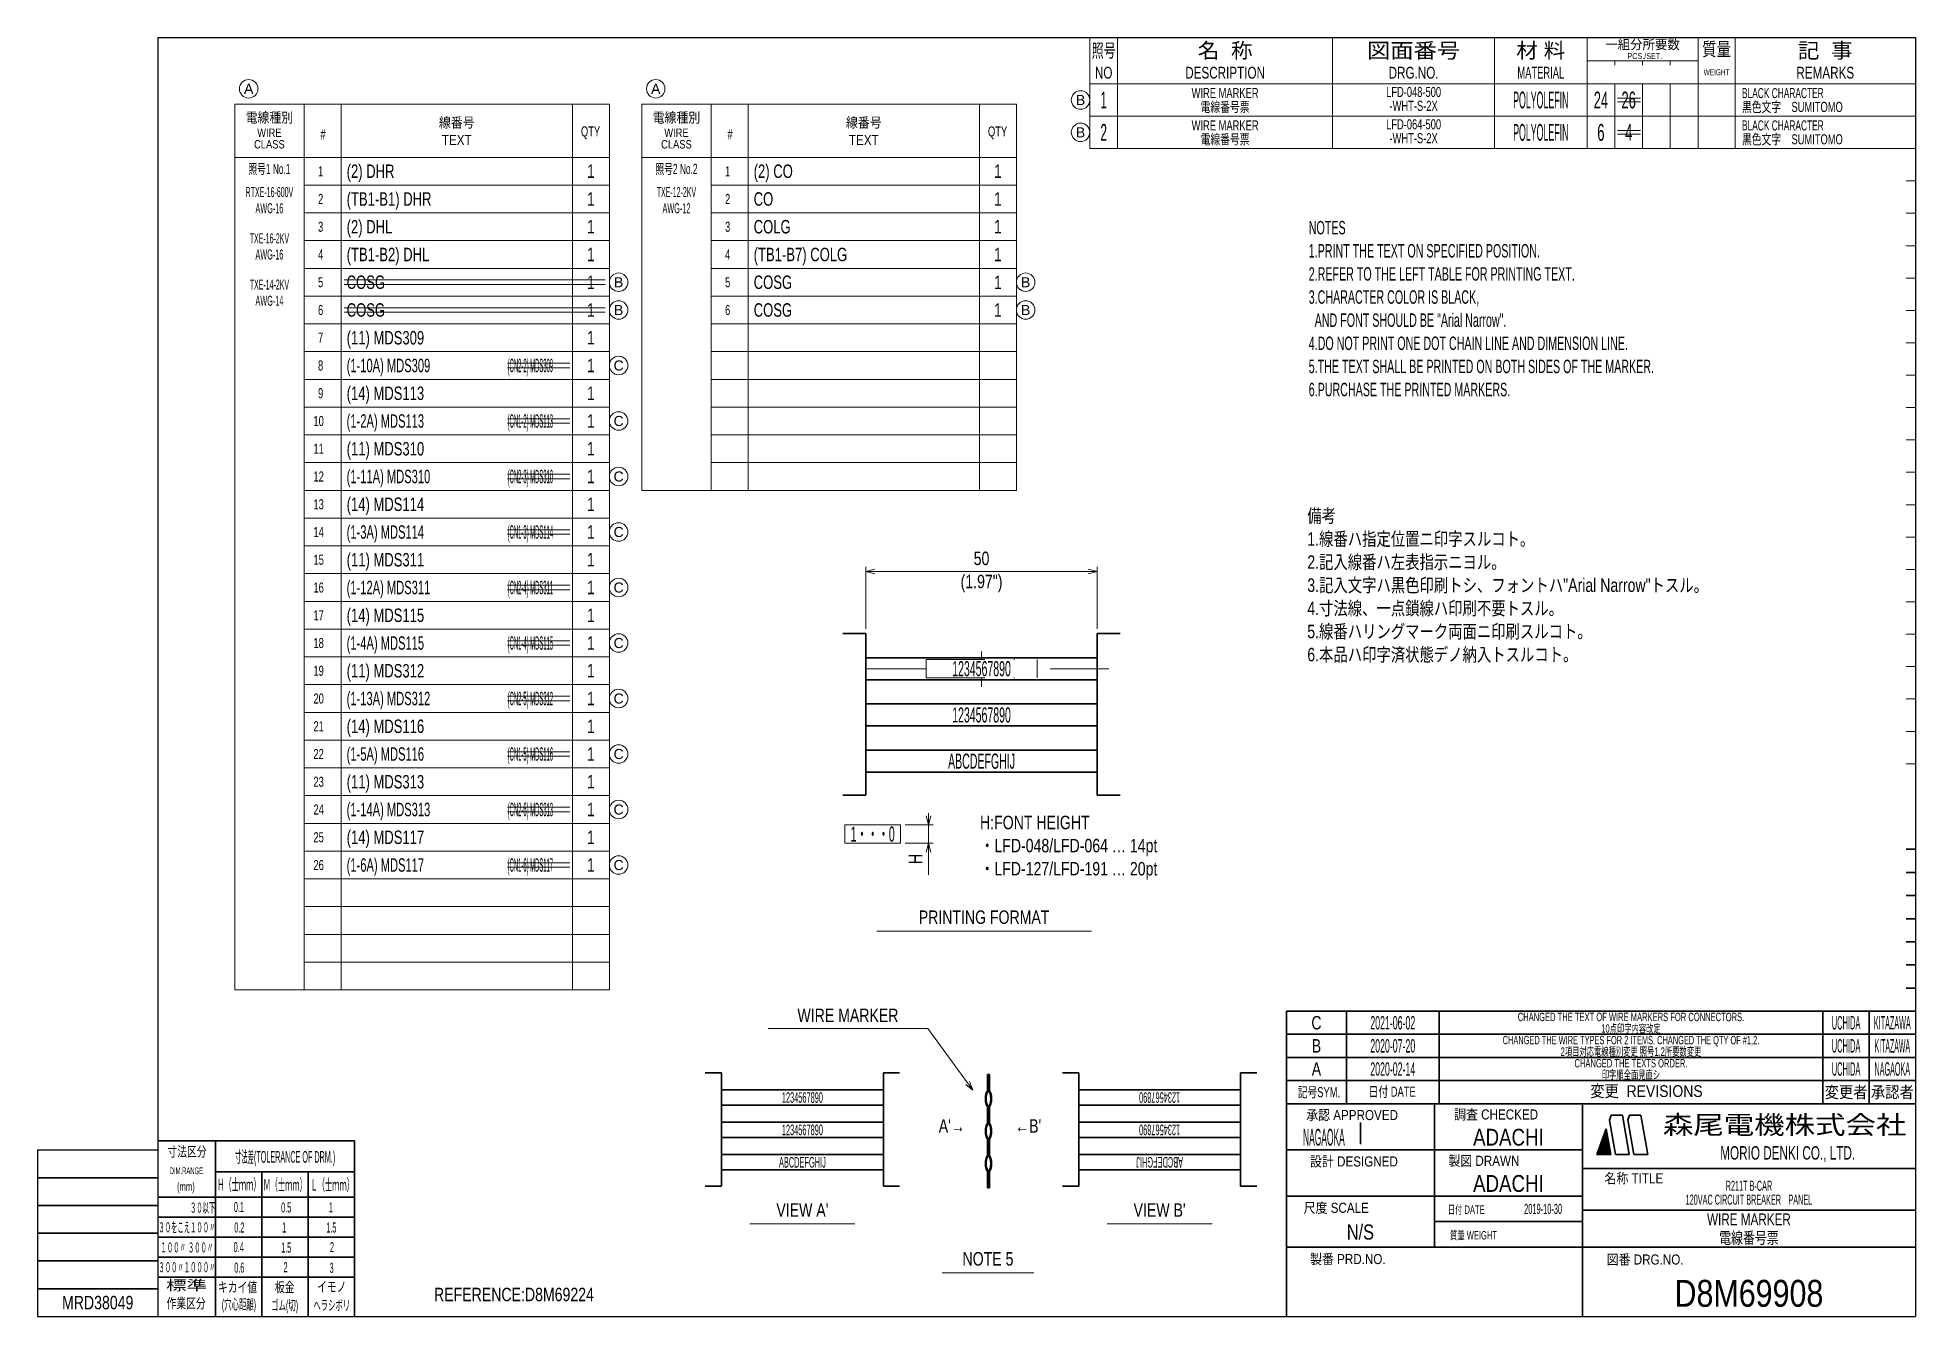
# Model space of a CAD drawing. Header units: millimetres. Extents: x 7 to 413, y 10 to 287.
import ezdxf
from ezdxf.enums import TextEntityAlignment as Align

# ---------------------------------------------------------------- set-up
doc = ezdxf.new("R2010")
doc.units = ezdxf.units.MM
doc.linetypes.add('DASHDOT', pattern=[25.3, 12.7, -6.3, 0, -6.3])
for name, color, linetype in [('GR1_01', 7, 'Continuous'), ('GR1_02', 7, 'Continuous'), ('GR1_03', 7, 'Continuous'), ('QTY', 7, 'Continuous'), ('図面枠B6M', 7, 'Continuous'), ('図面枠D8M', 7, 'Continuous'), ('表題、部品表_01', 7, 'Continuous'), ('表題、部品表_02', 7, 'Continuous'), ('表題、部品表_03', 7, 'Continuous'), ('訂正記号', 7, 'Continuous')]:
    doc.layers.add(name, color=color, linetype=linetype)
doc.styles.add('HG丸ｺﾞｼｯｸM-PRO', font='')
doc.styles.get('HG丸ｺﾞｼｯｸM-PRO').set_extended_font_data('HG丸ｺﾞｼｯｸM-PRO')

msp = doc.modelspace()

# ---------------------------------------------------------------- texts
at = {"layer": 'GR1_02', "color": 3, "linetype": 'Continuous', "lineweight": 35, "style": 'HG丸ｺﾞｼｯｸM-PRO'}
for s, height, width, p in [('照号1 No.1', 2.182, 0.618598, (57.13, 258.35)), ('照号2 No.2', 2.182, 0.618598, (145.13, 258.35)), ('RTXE-16-600V', 2.1818, 0.41606, (57.13, 253.35)), ('TXE-12-2KV', 2.182, 0.415658, (145.13, 253.35)), ('AWG-16', 2.182, 0.522521, (57.13, 249.85)), ('AWG-12', 2.182, 0.522521, (145.13, 249.85)), ('TXE-16-2KV', 2.182, 0.415658, (57.13, 243.35)), ('AWG-16', 2.182, 0.522521, (57.13, 239.85)), ('TXE-14-2KV', 2.182, 0.415658, (57.13, 233.35)), ('AWG-14', 2.182, 0.522521, (57.13, 229.85))]:
    msp.add_text(s, height=height, dxfattribs=dict(at, width=width)).set_placement(p, align=Align.MIDDLE_CENTER)
at = {"layer": 'GR1_02', "color": 3, "linetype": 'Continuous', "lineweight": 9, "style": 'HG丸ｺﾞｼｯｸM-PRO', "width": 0.784542}
for p in [(126.63, 257.85), (214.63, 257.85), (126.63, 251.85), (214.63, 251.85), (126.63, 245.85), (214.63, 245.85), (126.63, 239.85), (214.63, 239.85), (214.63, 233.85), (214.63, 227.85), (126.63, 221.85), (126.63, 215.85), (126.63, 209.85), (126.63, 203.85), (126.63, 197.85), (126.63, 191.85), (126.63, 185.85), (126.63, 179.85), (126.63, 173.85), (126.63, 167.85), (126.63, 161.85), (126.63, 155.85), (126.63, 149.85), (126.63, 143.85), (126.63, 137.85), (126.63, 131.85), (126.63, 125.85), (126.63, 119.85), (126.63, 113.85), (126.63, 107.85)]:
    msp.add_text('1', height=2.91, dxfattribs=at).set_placement(p, align=Align.MIDDLE_CENTER)
at = {"layer": 'GR1_03', "color": 2, "linetype": 'Continuous', "lineweight": 13, "style": 'HG丸ｺﾞｼｯｸM-PRO', "width": 0.691275}
for s, height, p in [('1', 2.18, (67.64, 257.85)), ('1', 2.18, (155.64, 257.85)), ('2', 2.18, (67.64, 251.85)), ('2', 2.18, (155.64, 251.85)), ('3', 2.18, (67.64, 245.85)), ('3', 2.18, (155.64, 245.85)), ('4', 2.18, (67.64, 239.85)), ('4', 2.18, (155.64, 239.85)), ('5', 2.18, (67.64, 233.85)), ('5', 2.18, (155.64, 233.85)), ('6', 2.18, (67.64, 227.85)), ('6', 2.18, (155.64, 227.85)), ('7', 2.18, (67.64, 221.85)), ('8', 2.18, (67.64, 215.85)), ('9', 2.18, (67.64, 209.85)), ('10', 2.182, (66.65, 203.85)), ('11', 2.182, (66.65, 197.85)), ('12', 2.182, (66.65, 191.85)), ('13', 2.182, (66.65, 185.85)), ('14', 2.182, (66.65, 179.85)), ('15', 2.182, (66.65, 173.85)), ('16', 2.182, (66.65, 167.85)), ('17', 2.182, (66.65, 161.85)), ('18', 2.182, (66.65, 155.85)), ('19', 2.182, (66.65, 149.85)), ('20', 2.182, (66.65, 143.85)), ('21', 2.182, (66.65, 137.85)), ('22', 2.182, (66.65, 131.85)), ('23', 2.182, (66.65, 125.85)), ('24', 2.182, (66.65, 119.85)), ('25', 2.182, (66.65, 113.85)), ('26', 2.182, (66.65, 107.85))]:
    msp.add_text(s, height=height, dxfattribs=at).set_placement(p, align=Align.MIDDLE_LEFT)
at = {"layer": 'QTY', "color": 3, "linetype": 'Continuous', "lineweight": 35, "style": 'HG丸ｺﾞｼｯｸM-PRO'}
for s, height, width, p in [('(2) DHR', 2.909, 0.725053, (73.83, 257.85)), ('(2) CO', 2.909, 0.724823, (161.83, 257.85)), ('(TB1-B1) DHR', 2.9091, 0.725274, (73.83, 251.85)), ('CO', 2.909, 0.725211, (161.83, 251.85)), ('(2) DHL', 2.909, 0.724767, (73.83, 245.85)), ('COLG', 2.909, 0.724901, (161.83, 245.85)), ('(TB1-B2) DHL', 2.9091, 0.725122, (73.83, 239.85)), ('(TB1-B7) COLG', 2.9091, 0.725073, (161.83, 239.85)), ('COSG', 2.909, 0.725059, (161.83, 233.85)), ('COSG', 2.909, 0.725059, (161.83, 227.85)), ('(11) MDS309', 2.9091, 0.724357, (73.83, 221.85)), ('(14) MDS113', 2.9091, 0.724357, (73.83, 209.85)), ('(11) MDS310', 2.9091, 0.724357, (73.83, 197.85)), ('(14) MDS114', 2.9091, 0.724357, (73.83, 185.85)), ('(11) MDS311', 2.9091, 0.724357, (73.83, 173.85)), ('(14) MDS115', 2.9091, 0.724357, (73.83, 161.85)), ('(11) MDS312', 2.9091, 0.724357, (73.83, 149.85)), ('(14) MDS116', 2.9091, 0.724357, (73.83, 137.85)), ('(11) MDS313', 2.9091, 0.724357, (73.83, 125.85)), ('(14) MDS117', 2.9091, 0.724357, (73.83, 113.85))]:
    msp.add_text(s, height=height, dxfattribs=dict(at, width=width)).set_placement(p, align=Align.MIDDLE_LEFT)
at = {"layer": 'QTY', "color": 7, "linetype": 'Continuous', "lineweight": 35, "style": 'HG丸ｺﾞｼｯｸM-PRO'}
for s, width, p in [('(1-10A) MDS309', 0.619201, (73.83, 215.85)), ('(1-2A) MDS113', 0.619135, (73.83, 203.85)), ('(1-11A) MDS310', 0.619201, (73.83, 191.85)), ('(1-3A) MDS114', 0.619135, (73.83, 179.85)), ('(1-12A) MDS311', 0.619201, (73.83, 167.85)), ('(1-4A) MDS115', 0.619135, (73.83, 155.85)), ('(1-13A) MDS312', 0.619201, (73.83, 143.85)), ('(1-5A) MDS116', 0.619135, (73.83, 131.85)), ('(1-14A) MDS313', 0.619201, (73.83, 119.85)), ('(1-6A) MDS117', 0.619135, (73.83, 107.85))]:
    msp.add_text(s, height=2.9091, dxfattribs=dict(at, width=width)).set_placement(p, align=Align.MIDDLE_LEFT)
at = {"layer": '図面枠B6M', "color": 3, "linetype": 'Continuous', "lineweight": 35, "style": 'HG丸ｺﾞｼｯｸM-PRO'}
for s, height, width, p in [('10点印字内容改定', 1.818, 0.619132, (351.5, 72.5)), ('2項目対応電線種別変更 照号1,2所要数変更', 1.8182, 0.618878, (351.5, 67.5)), ('印字順全面見直シ', 1.818, 0.618958, (351.5, 62.5))]:
    msp.add_text(s, height=height, dxfattribs=dict(at, width=width)).set_placement(p, align=Align.MIDDLE_CENTER)
at = {"layer": '図面枠D8M', "color": 3, "linetype": 'Continuous', "lineweight": 35, "style": 'HG丸ｺﾞｼｯｸM-PRO'}
for s, height, width, p in [('電線番号票', 2.545, 0.741121, (377, 27.25)), ('REFERENCE:D8M69224', 2.9091, 0.783725, (110, 15)), ('MRD38049', 2.909, 0.783793, (20, 13.25))]:
    msp.add_text(s, height=height, dxfattribs=dict(at, width=width)).set_placement(p, align=Align.MIDDLE_CENTER)
at = {"layer": '表題、部品表_01', "color": 3, "linetype": 'Continuous', "lineweight": 35, "style": 'HG丸ｺﾞｼｯｸM-PRO'}
for s, height, width, p in [('NOTES', 2.909, 0.595355, (281.83, 245.65)), ('1.PRINT THE TEXT ON SPECIFIED POSITION.', 2.9091, 0.594476, (281.83, 240.65)), ('2.REFER TO THE LEFT TABLE FOR PRINTING TEXT.', 2.9091, 0.594105, (281.83, 235.65)), ('3.CHARACTER COLOR IS BLACK,', 2.9091, 0.593888, (281.83, 230.65)), ('  AND FONT SHOULD BE "Arial Narrow".', 2.9091, 0.594181, (281.83, 225.65)), ('4.DO NOT PRINT ONE DOT CHAIN LINE AND DIMENSION LINE.', 2.9091, 0.594405, (281.83, 220.65)), ('5.THE TEXT SHALL BE PRINTED ON BOTH SIDES OF THE MARKER.', 2.9091, 0.594358, (281.83, 215.65)), ('6.PURCHASE THE PRINTED MARKERS.', 2.9091, 0.594371, (281.83, 210.65)), ('備考', 2.909, 0.781842, (281.52, 183.35)), ('1.線番ハ指定位置ニ印字スルコト。', 2.9091, 0.782035, (281.52, 178.35)), ('2.記入線番ハ左表指示ニヨル。', 2.9091, 0.782062, (281.52, 173.35)), ('3.記入文字ハ黒色印刷トシ、フォントハ"Arial Narrow"トスル。', 2.9091, 0.782422, (281.52, 168.35)), ('4.寸法線、一点鎖線ハ印刷不要トスル。', 2.9091, 0.782013, (281.52, 163.35)), ('5.線番ハリングマーク両面ニ印刷スルコト。', 2.9091, 0.781996, (281.52, 158.35)), ('6.本品ハ印字済状態デノ納入トスルコト。', 2.9091, 0.782004, (281.52, 153.35)), ('H:FONT HEIGHT', 2.9091, 0.783234, (210.76, 117.05)), ('・LFD-048/LFD-064 … 14pt', 2.9091, 0.7834, (210.76, 112.05)), ('・LFD-127/LFD-191 … 20pt', 2.9091, 0.7834, (210.76, 107.05))]:
    msp.add_text(s, height=height, dxfattribs=dict(at, width=width)).set_placement(p, align=Align.MIDDLE_LEFT)
for s, height, rotation, width, p in [('50', 2.909, 0, 0.784542, (211.09, 171.82)), ('(1.97")', 2.909, 0, 0.784118, (211.09, 166.82)), ('H', 2.91, 90, 0.781614, (199.13, 109.15)), ('WIRE MARKER', 2.9091, 360, 0.782797, (182.21, 73.01))]:
    msp.add_text(s, height=height, rotation=rotation, dxfattribs=dict(at, width=width)).set_placement(p, align=Align.BOTTOM_CENTER)
for s, height, width, p in [('1234567890', 3.273, 0.521199, (211.09, 150.3)), ('1234567890', 3.273, 0.521199, (211.09, 140.3)), ('ABCDEFGHIJ', 3.273, 0.522165, (211.09, 130.3)), ('1・・・0', 3.273, 0.521219, (187.56, 114.54)), ('PRINTING FORMAT', 2.9091, 0.782854, (211.64, 96.58)), ('1234567890', 2.291, 0.521199, (172.36, 57.58)), ("A'→", 2.909, 0.782823, (204.67, 51.44)), ("←B'", 2.909, 0.782461, (221.17, 51.44)), ('1234567890', 2.291, 0.521199, (172.36, 50.58)), ('ABCDEFGHIJ', 2.291, 0.522165, (172.36, 43.58)), ("VIEW A'", 2.909, 0.78383, (172.36, 33.25)), ("VIEW B'", 2.909, 0.783668, (249.59, 33.25)), ('NOTE 5', 2.909, 0.784001, (212.48, 22.71))]:
    msp.add_text(s, height=height, dxfattribs=dict(at, width=width)).set_placement(p, align=Align.MIDDLE_CENTER)
for s, width, p in [('1234567890', 0.521199, (249.59, 57.58)), ('1234567890', 0.521199, (249.59, 50.58)), ('ABCDEFGHIJ', 0.522165, (249.59, 43.58))]:
    msp.add_text(s, height=2.291, rotation=180, dxfattribs=dict(at, width=width)).set_placement(p, align=Align.MIDDLE_CENTER)
at = {"layer": '表題、部品表_03', "color": 3, "linetype": 'Continuous', "lineweight": 35, "style": 'HG丸ｺﾞｼｯｸM-PRO'}
for s, height, width, p in [('LFD-048-500', 2.1818, 0.691691, (304.5, 273.25)), ('-WHT-S-2X', 2.182, 0.692199, (304.5, 270.25)), ('LFD-064-500', 2.1818, 0.691691, (304.5, 266.25)), ('-WHT-S-2X', 2.182, 0.692199, (304.5, 263.25))]:
    msp.add_text(s, height=height, dxfattribs=dict(at, width=width)).set_placement(p, align=Align.BOTTOM_CENTER)
for s, height, width, p in [('1', 3.64, 0.521199, (237.5, 273.25)), ('WIRE MARKER', 2.1818, 0.692392, (263.75, 274.75)), ('電線番号票', 2.182, 0.692256, (263.75, 271.75)), ('24', 3.636, 0.576062, (345, 273.25)), ('2', 3.64, 0.521199, (237.5, 266.25)), ('WIRE MARKER', 2.1818, 0.692392, (263.75, 267.75)), ('6', 3.64, 0.576062, (345, 266.25)), ('電線番号票', 2.182, 0.692256, (263.75, 264.75))]:
    msp.add_text(s, height=height, dxfattribs=dict(at, width=width)).set_placement(p, align=Align.MIDDLE_CENTER)
at = {"layer": '表題、部品表_03', "color": 2, "linetype": 'Continuous', "lineweight": 25, "style": 'HG丸ｺﾞｼｯｸM-PRO', "width": 0.391617}
for p in [(332, 273.25), (332, 266.25)]:
    msp.add_text('POLYOLEFIN', height=3.636, dxfattribs=at).set_placement(p, align=Align.MIDDLE_CENTER)
at = {"layer": '表題、部品表_03', "color": 3, "linetype": 'Continuous', "lineweight": 35, "style": 'HG丸ｺﾞｼｯｸM-PRO'}
for s, width, p in [('黒色文字    SUMITOMO', 0.691917, (375.5, 271.75)), ('BLACK CHARACTER', 0.619316, (375.5, 274.75)), ('BLACK CHARACTER', 0.619316, (375.5, 267.75)), ('黒色文字    SUMITOMO', 0.691917, (375.5, 264.75))]:
    msp.add_text(s, height=2.1818, dxfattribs=dict(at, width=width)).set_placement(p, align=Align.MIDDLE_LEFT)
at = {"layer": '訂正記号', "color": 3, "linetype": 'Continuous', "lineweight": 35, "style": 'HG丸ｺﾞｼｯｸM-PRO', "width": 0.576062}
for s, height, p in [('26', 3.636, (351, 273.25)), ('4', 3.64, (351, 266.25))]:
    msp.add_text(s, height=height, dxfattribs=at).set_placement(p, align=Align.MIDDLE_CENTER)
at = {"layer": '訂正記号', "color": 3, "linetype": 'Continuous', "lineweight": 35, "style": 'HG丸ｺﾞｼｯｸM-PRO', "width": 0.725059}
for p in [(73.83, 233.85), (73.83, 227.85)]:
    msp.add_text('COSG', height=2.909, dxfattribs=at).set_placement(p, align=Align.MIDDLE_LEFT)
at = {"layer": '訂正記号', "color": 3, "linetype": 'Continuous', "lineweight": 9, "style": 'HG丸ｺﾞｼｯｸM-PRO', "width": 0.784542}
for p in [(126.63, 233.85), (126.63, 227.85)]:
    msp.add_text('1', height=2.91, dxfattribs=at).set_placement(p, align=Align.MIDDLE_CENTER)
at = {"layer": '訂正記号', "color": 7, "linetype": 'Continuous', "lineweight": 35, "style": 'HG丸ｺﾞｼｯｸM-PRO', "width": 0.261812}
for s, p in [('(CN2-2) MDS309', (108.63, 215.85)), ('(CN1-2) MDS113', (108.63, 203.85)), ('(CN2-3) MDS310', (108.63, 191.85)), ('(CN1-3) MDS114', (108.63, 179.85)), ('(CN2-4) MDS311', (108.63, 167.85)), ('(CN1-4) MDS115', (108.63, 155.85)), ('(CN2-5) MDS312', (108.63, 143.85)), ('(CN1-5) MDS116', (108.63, 131.85)), ('(CN2-6) MDS313', (108.63, 119.85)), ('(CN1-6) MDS117', (108.63, 107.85))]:
    msp.add_text(s, height=2.9091, dxfattribs=at).set_placement(p, align=Align.MIDDLE_LEFT)

# ---------------------------------------------------------------- blocks, each defined once
blk = doc.blocks.new('BLKF024')
at = {"layer": '図面枠D8M', "color": 4, "linetype": 'Continuous', "lineweight": 13}
for p, q in [((344.778471, 46.998727), (346.524087, 48.744343)), ((344.8594, 47.221078), (346.502888, 48.864566)), ((344.940329, 47.443428), (346.48169, 48.984789)), ((345.021258, 47.665778), (346.460491, 49.105012)), ((345.102186, 47.888128), (346.439293, 49.225235)), ((345.183115, 48.110479), (346.418094, 49.345457)), ((345.264044, 48.332829), (346.396896, 49.46568)), ((345.344973, 48.555179), (346.375697, 49.585903)), ((345.425902, 48.777529), (346.354499, 49.706126)), ((345.506831, 48.999879), (346.3333, 49.826349)), ((345.58776, 49.22223), (346.312102, 49.946572)), ((345.668689, 49.44458), (346.290903, 50.066794)), ((345.749617, 49.66693), (346.269705, 50.187017)), ((345.830546, 49.88928), (346.248506, 50.30724)), ((345.911475, 50.111631), (346.227307, 50.427463)), ((345.992404, 50.333981), (346.206109, 50.547686)), ((346.073333, 50.556331), (346.18491, 50.667909)), ((346.154262, 50.778681), (346.163712, 50.788131)), ((344.157871, 45.246757), (346.693675, 47.782561)), ((344.211969, 45.442276), (346.672477, 47.902784)), ((344.292898, 45.664626), (346.651278, 48.023006)), ((344.299292, 45.246757), (346.714874, 47.662338)), ((344.373827, 45.886976), (346.63008, 48.143229)), ((344.440714, 45.246757), (346.736072, 47.542115)), ((344.454756, 46.109327), (346.608881, 48.263452)), ((344.535684, 46.331677), (346.587682, 48.383675)), ((344.582135, 45.246757), (346.757271, 47.421892)), ((344.616613, 46.554027), (346.566484, 48.503898)), ((344.697542, 46.776377), (346.545285, 48.624121)), ((344.723556, 45.246757), (346.778469, 47.301669)), ((344.864978, 45.246757), (346.799668, 47.181447)), ((345.006399, 45.246757), (346.820866, 47.061224)), ((345.147821, 45.246757), (346.842065, 46.941001)), ((345.289242, 45.246757), (346.863263, 46.820778)), ((345.430663, 45.246757), (346.884462, 46.700555)), ((345.572085, 45.246757), (346.90566, 46.580332)), ((345.713506, 45.246757), (346.926859, 46.46011)), ((345.854927, 45.246757), (346.948057, 46.339887)), ((345.996349, 45.246757), (346.969256, 46.219664)), ((346.13777, 45.246757), (346.990455, 46.099441)), ((346.279191, 45.246757), (347.011653, 45.979218)), ((346.420613, 45.246757), (347.032852, 45.858995)), ((346.562034, 45.246757), (347.05405, 45.738773)), ((346.703455, 45.246757), (347.075249, 45.61855)), ((346.844877, 45.246757), (347.096447, 45.498327)), ((346.986298, 45.246757), (347.117646, 45.378104)), ((347.12772, 45.246757), (347.138844, 45.257881))]:
    blk.add_line(p, q, dxfattribs=at)
blk = doc.blocks.new('BLKF023')
at = {"layer": '図面枠D8M', "color": 2, "linetype": 'Continuous', "lineweight": 25}
for p, q in [((33, 286.75), (413, 286.75)), ((33, 286.75), (33, 10.25)), ((413, 286.75), (413, 10.25)), ((7, 46.25), (7, 10.25)), ((7, 46.25), (33, 46.25)), ((7, 10.25), (413, 10.25))]:
    blk.add_line(p, q, dxfattribs=at)
at = {"layer": '図面枠D8M', "color": 4, "linetype": 'Continuous', "lineweight": 13}
for p, q in [((413, 269.75), (411, 269.75)), ((413, 262.75), (411, 262.75)), ((413, 255.75), (411, 255.75)), ((413, 248.75), (411, 248.75)), ((413, 241.75), (411, 241.75)), ((413, 234.75), (411, 234.75)), ((413, 227.75), (411, 227.75)), ((413, 220.75), (411, 220.75)), ((413, 213.75), (411, 213.75)), ((413, 206.75), (411, 206.75)), ((413, 199.75), (411, 199.75)), ((413, 192.75), (411, 192.75)), ((413, 185.75), (411, 185.75)), ((413, 178.75), (411, 178.75)), ((413, 171.75), (411, 171.75)), ((413, 164.75), (411, 164.75)), ((413, 157.75), (411, 157.75)), ((413, 150.75), (411, 150.75)), ((413, 143.75), (411, 143.75)), ((413, 136.75), (411, 136.75)), ((411, 129.75), (413, 129.75))]:
    blk.add_line(p, q, dxfattribs=at)
at = {"layer": '図面枠D8M', "color": 3, "linetype": 'Continuous', "lineweight": 35}
for p, q in [((413, 111.25), (411, 111.25)), ((413, 106.25), (411, 106.25)), ((413, 101.25), (411, 101.25)), ((413, 96.25), (411, 96.25)), ((413, 91.25), (411, 91.25)), ((413, 86.25), (411, 86.25)), ((413, 81.25), (411, 81.25)), ((277, 76.25), (413, 76.25)), ((277, 76.25), (277, 10.25)), ((290, 76.25), (290, 56.25)), ((310, 76.25), (310, 56.25)), ((393, 76.25), (393, 56.25)), ((403, 76.25), (403, 56.25)), ((277, 71.25), (413, 71.25)), ((277, 66.25), (413, 66.25)), ((277, 61.25), (413, 61.25)), ((277, 56.25), (413, 56.25)), ((309, 56.25), (309, 25.25)), ((341, 56.25), (341, 10.25)), ((346.84, 52.65), (347.23, 53.75)), ((347.23, 53.75), (349.64, 53.75)), ((351.14, 45.25), (349.64, 53.75)), ((351.18, 53.75), (350.82, 52.76)), ((351.18, 53.75), (353.64, 53.75)), ((355.14, 45.25), (353.64, 53.75)), ((293, 52.17), (293, 47.48)), ((344.14, 45.25), (346.16, 50.8)), ((347.14, 45.25), (346.16, 50.8)), ((348.14, 45.25), (346.84, 52.65)), ((352.14, 45.25), (350.82, 52.76)), ((33, 48.25), (75.5, 48.25)), ((45.5, 48.25), (45.5, 10.25)), ((75.5, 48.25), (75.5, 10.25)), ((277, 46.25), (341, 46.25)), ((344.14, 45.25), (347.14, 45.25)), ((348.14, 45.25), (351.14, 45.25)), ((352.14, 45.25), (355.14, 45.25)), ((45.5, 41.55), (75.5, 41.55)), ((55.5, 41.55), (55.5, 10.25)), ((65.5, 41.55), (65.5, 10.25)), ((341, 42.25), (413, 42.25)), ((7, 40.25), (33, 40.25)), ((7, 34.25), (33, 34.25)), ((33, 36.05), (75.5, 36.05)), ((277, 36.25), (341, 36.25)), ((341, 33.25), (413, 33.25)), ((33, 31.72), (75.5, 31.72)), ((309, 30.75), (341, 30.75)), ((7, 28.25), (33, 28.25)), ((33, 27.4), (75.5, 27.4)), ((277, 25.25), (413, 25.25)), ((7, 22.25), (33, 22.25)), ((33, 23.07), (75.5, 23.07)), ((33, 16.25), (7, 16.25)), ((33, 18.75), (75.5, 18.75))]:
    blk.add_line(p, q, dxfattribs=at)
at = {"layer": '図面枠D8M', "color": 4, "linetype": 'Continuous', "lineweight": 13}
blk.add_blockref('BLKF024', (0, 0), dxfattribs=at)
at = {"layer": '図面枠D8M', "color": 4, "linetype": 'Continuous', "lineweight": 13, "style": 'HG丸ｺﾞｼｯｸM-PRO'}
for s, height, width, p in [('記号SYM.', 2.182, 0.69227, (284.03, 58.74)), ('日付 DATE', 2.182, 0.692507, (299.87, 58.83)), ('変更  REVISIONS', 2.5455, 0.887352, (354.85, 58.97)), ('変更者', 2.545, 0.887717, (398, 58.75)), ('承認者', 2.545, 0.887717, (408, 58.75)), ('承認 APPROVED', 2.1818, 0.863151, (291.21, 53.79)), ('調査 CHECKED', 2.182, 0.863174, (322.34, 53.92)), ('寸法差(TOLERANCE OF DRM.)', 2.5455, 0.382528, (60.52, 44.75)), ('設計 DESIGNED', 2.1818, 0.862613, (291.61, 43.76)), ('製図 DRAWN', 2.182, 0.863099, (319.7, 43.9)), ('DIM.RANGE.', 1.455, 0.522543, (39.35, 41.74)), ('名称 TITLE', 2.182, 0.862489, (352.13, 40.11)), ('Ｈ（士ｍｍ）', 2.545, 0.439786, (50.53, 38.76)), ('Ｍ（士ｍｍ）', 2.545, 0.439786, (60.52, 38.71)), ('Ｌ（士ｍｍ）', 2.545, 0.439786, (70.7, 38.71)), ('３０以下', 2.182, 0.44793, (42.7, 33.77)), ('0.1', 2.182, 0.522424, (50.53, 33.92)), ('0.5', 2.182, 0.522424, (60.76, 33.82)), ('1', 2.18, 0.521199, (70.42, 33.82)), ('尺度 SCALE', 2.182, 0.862581, (287.78, 33.74)), ('日付 DATE', 1.818, 0.618255, (315.88, 33.34)), ('３０をこえ１００〃', 2.182, 0.44793, (39.29, 29.52)), ('0.2', 2.182, 0.522424, (50.62, 29.48)), ('1', 2.18, 0.521199, (60.33, 29.48)), ('1.5', 2.182, 0.522424, (70.52, 29.48)), ('質量 WEIGHT', 1.818, 0.618812, (317.46, 27.8)), ('１００〃 ３００〃', 2.182, 0.448161, (39.29, 25.18)), ('0.4', 2.182, 0.522424, (50.48, 25.24)), ('1.5', 2.182, 0.522424, (60.76, 25.15)), ('2', 2.18, 0.521199, (70.66, 25.24)), ('３００〃１０００〃', 2.182, 0.44793, (39.29, 20.89)), ('0.6', 2.182, 0.522424, (50.62, 20.81)), ('2', 2.18, 0.521199, (60.62, 20.9)), ('3', 2.18, 0.521199, (70.56, 20.76)), ('製番 PRD.NO.', 2.182, 0.863299, (290.29, 22.66)), ('図番 DRG.NO.', 2.182, 0.863083, (354.56, 22.56)), ('キカイ値', 2.182, 0.692256, (50.24, 16.58)), ('板金', 2.182, 0.692256, (60.43, 16.58)), ('イモノ', 2.182, 0.692256, (70.61, 16.67))]:
    blk.add_text(s, height=height, dxfattribs=dict(at, width=width)).set_placement(p, align=Align.MIDDLE_CENTER)
at = {"layer": '図面枠D8M', "color": 2, "linetype": 'Continuous', "lineweight": 25, "style": 'HG丸ｺﾞｼｯｸM-PRO', "width": 1.206081}
blk.add_text('森尾電機株式会社', height=4, dxfattribs=at).set_placement((384.72, 51.68), align=Align.MIDDLE_CENTER)
at = {"layer": '図面枠D8M', "color": 4, "linetype": 'Continuous', "lineweight": 13, "style": 'HG丸ｺﾞｼｯｸM-PRO'}
for s, height, width, p in [('寸法区分', 2.182, 0.692256, (39.31, 44.15)), ('(mm)', 1.818, 0.619256, (39.07, 36.89)), ('標準', 2.182, 1.489301, (39.21, 15.25)), ('作業区分', 2.182, 0.692256, (39.12, 11.35)), ('(穴心距離)', 2.182, 0.521231, (50.53, 11.11)), ('ゴム(切)', 2.182, 0.521232, (60.43, 10.92)), ('ヘラシボリ', 2.182, 0.521228, (70.61, 10.92))]:
    blk.add_text(s, height=height, dxfattribs=dict(at, width=width)).set_placement(p, align=Align.BOTTOM_CENTER)
at = {"layer": '図面枠D8M', "color": 3, "linetype": 'Continuous', "lineweight": 35, "style": 'HG丸ｺﾞｼｯｸM-PRO', "width": 0.652197}
blk.add_text('MORIO DENKI CO., LTD.', height=2.9091, dxfattribs=at).set_placement((385.38, 45.61), align=Align.MIDDLE_CENTER)
blk = doc.blocks.new('BLKF025')
at = {"layer": '図面枠D8M', "color": 3, "linetype": 'Continuous', "lineweight": 35, "style": 'HG丸ｺﾞｼｯｸM-PRO'}
for s, height, width, p in [('C', 2.91, 0.782198, (283.5, 73.75)), ('2021-06-02', 2.909, 0.488281, (300, 73.75)), ('CHANGED THE TEXT OF WIRE MARKERS FOR CONNECTORS.', 1.8182, 0.618794, (351.5, 75)), ('UCHIDA', 2.909, 0.415827, (398, 73.75)), ('KITAZAWA', 2.909, 0.335, (408, 73.75)), ('B', 2.91, 0.78204, (283.5, 68.75)), ('2020-07-20', 2.909, 0.488281, (300, 68.75)), ('CHANGED THE WIRE TYPES FOR 2 ITEMS. CHANGED THE QTY OF #1,2.', 1.8182, 0.577578, (351.5, 70)), ('UCHIDA', 2.909, 0.415827, (398, 68.75)), ('KITAZAWA', 2.909, 0.308644, (408, 68.75)), ('A', 2.91, 0.782973, (283.5, 63.75)), ('2020-02-14', 2.909, 0.488281, (300, 63.75)), ('CHANGED THE TEXTS ORDER.', 1.8182, 0.618691, (351.5, 65)), ('UCHIDA', 2.909, 0.415827, (398, 63.75)), ('NAGAOKA', 2.909, 0.334453, (408, 63.75)), ('NAGAOKA', 3.636, 0.374843, (285.11, 49)), ('ADACHI', 3.636, 0.830909, (325, 49)), ('ADACHI', 3.636, 0.830909, (325, 39)), ('120VAC CIRCUIT BREAKER\u3000PANEL', 2.1818, 0.522056, (377, 35.5)), ('R211T B-CAR', 2.1818, 0.521736, (377, 38.5)), ('2019-10-30', 2.182, 0.482412, (332.5, 33.5)), ('WIRE MARKER', 2.5455, 0.742381, (377, 31.25)), ('N/S', 3.273, 0.805664, (293, 28.5)), ('D8M69908', 5.818, 0.845432, (377, 15.25))]:
    blk.add_text(s, height=height, dxfattribs=dict(at, width=width)).set_placement(p, align=Align.MIDDLE_CENTER)
blk = doc.blocks.new('FXTIP_ARROW_S')
at = {"color": 0, "linetype": 'Continuous', "lineweight": -2}
for q in [(-1, 0), (-0.97, 0.26), (-0.97, -0.26)]:
    blk.add_line((0, 0), q, dxfattribs=at)
blk = doc.blocks.new('FXTIP_ARROW_E')
at = {"color": 0, "linetype": 'Continuous', "lineweight": -2}
for q in [(-1, 0), (-0.97, 0.26), (-0.97, -0.26)]:
    blk.add_line((0, 0), q, dxfattribs=at)
blk = doc.blocks.new('BLKF027')
at = {"layer": 'GR1_01', "color": 4, "linetype": 'Continuous', "lineweight": 13}
for p, q in [((234.5, 286.75), (234.5, 276.75)), ((234.5, 286.75), (413, 286.75)), ((240.5, 286.75), (240.5, 276.75)), ((287, 286.75), (287, 276.75)), ((322, 286.75), (322, 276.75)), ((342, 286.75), (342, 276.75)), ((366, 286.75), (366, 276.75)), ((374, 286.75), (374, 276.75)), ((413, 286.75), (413, 276.75)), ((342, 281.75), (366, 281.75)), ((348, 280.75), (348, 281.75)), ((354, 281.75), (354, 280.75)), ((360, 281.75), (360, 280.75)), ((234.5, 276.75), (413, 276.75))]:
    blk.add_line(p, q, dxfattribs=at)
at = {"layer": 'GR1_01', "color": 3, "linetype": 'Continuous', "lineweight": 35, "style": 'HG丸ｺﾞｼｯｸM-PRO'}
for s, height, width, p in [('照号', 2.909, 0.651535, (237.5, 283.95)), ('名  称', 3.273, 1.042426, (263.75, 283.95)), ('図面番号', 3.273, 1.127518, (304.5, 283.95)), ('材 料', 3.273, 1.042439, (332, 283.95)), ('一組分所要数', 2.036, 0.966638, (354, 285.25)), ('質量', 2.909, 0.781842, (370, 284.25)), ('記  事', 3.273, 1.042426, (393.5, 283.95)), ('NO', 2.545, 0.740841, (237.5, 279.15)), ('DESCRIPTION', 2.5455, 0.741365, (263.75, 279.15)), ('DRG.NO.', 2.545, 0.741189, (304.5, 279.15)), ('MATERIAL', 2.545, 0.594756, (332, 279.15)), ('PCS./SET.', 1.309, 0.862935, (354.5, 282.75)), ('REMARKS', 2.545, 0.742803, (393.5, 279.15)), ('WEIGHT', 1.309, 0.635507, (370, 279.25))]:
    blk.add_text(s, height=height, dxfattribs=dict(at, width=width)).set_placement(p, align=Align.MIDDLE_CENTER)
blk = doc.blocks.new('BLKF026')
at = {"layer": 'GR1_01', "color": 3, "linetype": 'Continuous', "lineweight": 13}
blk.add_blockref('BLKF027', (0, 0), dxfattribs=at)
blk = doc.blocks.new('BLKF028')
at = {"layer": 'GR1_01', "color": 3, "linetype": 'Continuous', "lineweight": 13}
for p, q in [((49.63, 272.35), (49.63, 260.85)), ((49.63, 272.35), (49.63, 80.85)), ((130.63, 272.35), (49.63, 272.35)), ((64.63, 272.35), (64.63, 260.85)), ((72.63, 272.35), (72.63, 80.85)), ((122.63, 272.35), (122.63, 80.85)), ((130.63, 272.35), (130.63, 80.85)), ((130.63, 260.85), (49.63, 260.85)), ((64.63, 260.85), (64.63, 80.85)), ((64.63, 260.85), (130.63, 260.85)), ((64.63, 254.85), (130.63, 254.85)), ((64.63, 248.85), (130.63, 248.85)), ((64.63, 242.85), (130.63, 242.85)), ((64.63, 236.85), (130.63, 236.85)), ((64.63, 230.85), (130.63, 230.85)), ((64.63, 224.85), (130.63, 224.85)), ((64.63, 218.85), (130.63, 218.85)), ((64.63, 212.85), (130.63, 212.85)), ((64.63, 206.85), (130.63, 206.85)), ((64.63, 200.85), (130.63, 200.85)), ((64.63, 194.85), (130.63, 194.85)), ((64.63, 188.85), (130.63, 188.85)), ((64.63, 182.85), (130.63, 182.85)), ((64.63, 176.85), (130.63, 176.85)), ((64.63, 170.85), (130.63, 170.85)), ((64.63, 164.85), (130.63, 164.85)), ((64.63, 158.85), (130.63, 158.85)), ((64.63, 152.85), (130.63, 152.85)), ((64.63, 146.85), (130.63, 146.85)), ((64.63, 140.85), (130.63, 140.85)), ((64.63, 134.85), (130.63, 134.85)), ((64.63, 128.85), (130.63, 128.85)), ((64.63, 122.85), (130.63, 122.85)), ((64.63, 116.85), (130.63, 116.85)), ((64.63, 110.85), (130.63, 110.85)), ((64.63, 104.85), (130.63, 104.85)), ((64.63, 98.85), (130.63, 98.85)), ((64.63, 92.85), (130.63, 92.85)), ((64.63, 86.85), (130.63, 86.85)), ((49.63, 80.85), (130.63, 80.85))]:
    blk.add_line(p, q, dxfattribs=at)
at = {"layer": 'GR1_01', "color": 3, "linetype": 'Continuous', "lineweight": 13, "style": 'HG丸ｺﾞｼｯｸM-PRO'}
for s, height, width, p in [('電線種別', 2.182, 0.863284, (57.13, 269.47)), ('線番号', 2.182, 0.863284, (97.63, 268.38)), ('#', 2.18, 0.693196, (68.72, 265.86)), ('TEXT', 2.182, 0.863438, (97.63, 264.6)), ('QTY', 2.182, 0.692704, (126.56, 266.45))]:
    blk.add_text(s, height=height, dxfattribs=dict(at, width=width)).set_placement(p, align=Align.MIDDLE_CENTER)
for s, width, p in [('CLASS', 0.831675, (57.13, 262.22)), ('WIRE', 0.829808, (57.13, 264.72))]:
    blk.add_text(s, height=1.818, dxfattribs=dict(at, width=width)).set_placement(p, align=Align.BOTTOM_CENTER)
blk = doc.blocks.new('BLKF029')
at = {"layer": 'GR1_01', "color": 3, "linetype": 'Continuous', "lineweight": 13}
for p, q in [((137.63, 272.35), (137.63, 260.85)), ((137.63, 272.35), (137.63, 188.85)), ((218.63, 272.35), (137.63, 272.35)), ((152.63, 272.35), (152.63, 260.85)), ((160.63, 272.35), (160.63, 188.85)), ((210.63, 272.35), (210.63, 188.85)), ((218.63, 272.35), (218.63, 188.85)), ((218.63, 260.85), (137.63, 260.85)), ((152.63, 260.85), (152.63, 188.85)), ((152.63, 260.85), (218.63, 260.85)), ((152.63, 254.85), (218.63, 254.85)), ((152.63, 248.85), (218.63, 248.85)), ((152.63, 242.85), (218.63, 242.85)), ((152.63, 236.85), (218.63, 236.85)), ((152.63, 230.85), (218.63, 230.85)), ((152.63, 224.85), (218.63, 224.85)), ((152.63, 218.85), (218.63, 218.85)), ((152.63, 212.85), (218.63, 212.85)), ((152.63, 206.85), (218.63, 206.85)), ((152.63, 200.85), (218.63, 200.85)), ((152.63, 194.85), (218.63, 194.85)), ((137.63, 188.85), (218.63, 188.85))]:
    blk.add_line(p, q, dxfattribs=at)
at = {"layer": 'GR1_01', "color": 3, "linetype": 'Continuous', "lineweight": 13, "style": 'HG丸ｺﾞｼｯｸM-PRO'}
for s, height, width, p in [('電線種別', 2.182, 0.863284, (145.13, 269.47)), ('線番号', 2.182, 0.863284, (185.63, 268.38)), ('#', 2.18, 0.693196, (156.72, 265.86)), ('TEXT', 2.182, 0.863438, (185.63, 264.6)), ('QTY', 2.182, 0.692704, (214.56, 266.45))]:
    blk.add_text(s, height=height, dxfattribs=dict(at, width=width)).set_placement(p, align=Align.MIDDLE_CENTER)
for s, width, p in [('CLASS', 0.831675, (145.13, 262.22)), ('WIRE', 0.829808, (145.13, 264.72))]:
    blk.add_text(s, height=1.818, dxfattribs=dict(at, width=width)).set_placement(p, align=Align.BOTTOM_CENTER)
blk = doc.blocks.new('BLKF030')
at = {"layer": '表題、部品表_02', "color": 4, "linetype": 'Continuous', "lineweight": 13}
for p, q in [((234.5, 276.75), (234.5, 269.75)), ((234.5, 276.75), (413, 276.75)), ((240.5, 276.75), (240.5, 269.75)), ((287, 276.75), (287, 269.75)), ((322, 276.75), (322, 269.75)), ((342, 276.75), (342, 269.75)), ((348, 276.75), (348, 269.75)), ((354, 276.75), (354, 269.75)), ((360, 269.75), (360, 276.75)), ((366, 276.75), (366, 269.75)), ((374, 276.75), (374, 269.75)), ((413, 276.75), (413, 269.75)), ((234.5, 269.75), (413, 269.75))]:
    blk.add_line(p, q, dxfattribs=at)
blk = doc.blocks.new('BLKF032')
at = {"layer": '表題、部品表_02', "color": 4, "linetype": 'Continuous', "lineweight": 13}
for p, q in [((234.5, 269.75), (234.5, 262.75)), ((234.5, 269.75), (413, 269.75)), ((240.5, 269.75), (240.5, 262.75)), ((287, 269.75), (287, 262.75)), ((322, 269.75), (322, 262.75)), ((342, 269.75), (342, 262.75)), ((348, 269.75), (348, 262.75)), ((354, 269.75), (354, 262.75)), ((360, 262.75), (360, 269.75)), ((366, 269.75), (366, 262.75)), ((374, 269.75), (374, 262.75)), ((413, 269.75), (413, 262.75)), ((234.5, 262.75), (413, 262.75))]:
    blk.add_line(p, q, dxfattribs=at)
blk = doc.blocks.new('BLKF034')
at = {"layer": '訂正記号', "color": 4, "linetype": 'Continuous', "lineweight": 13}
blk.add_circle((52.65, 275.67), 2, dxfattribs=at)
at = {"layer": '訂正記号', "color": 4, "linetype": 'Continuous', "lineweight": 13, "style": 'HG丸ｺﾞｼｯｸM-PRO', "width": 1.042301}
blk.add_text('A', height=2.18, dxfattribs=at).set_placement((52.65, 275.67), align=Align.MIDDLE_CENTER)
blk = doc.blocks.new('BLKF035')
at = {"layer": '訂正記号', "color": 4, "linetype": 'Continuous', "lineweight": 13}
blk.add_circle((140.65, 275.67), 2, dxfattribs=at)
at = {"layer": '訂正記号', "color": 4, "linetype": 'Continuous', "lineweight": 13, "style": 'HG丸ｺﾞｼｯｸM-PRO', "width": 1.042301}
blk.add_text('A', height=2.18, dxfattribs=at).set_placement((140.65, 275.67), align=Align.MIDDLE_CENTER)
blk = doc.blocks.new('BLKF036')
at = {"layer": '訂正記号', "color": 4, "linetype": 'Continuous', "lineweight": 13}
blk.add_circle((232.5, 273.25), 2, dxfattribs=at)
at = {"layer": '訂正記号', "color": 4, "linetype": 'Continuous', "lineweight": 13, "style": 'HG丸ｺﾞｼｯｸM-PRO', "width": 1.04272}
blk.add_text('B', height=2.18, dxfattribs=at).set_placement((232.5, 273.25), align=Align.MIDDLE_CENTER)
blk = doc.blocks.new('BLKF037')
at = {"layer": '訂正記号', "color": 4, "linetype": 'Continuous', "lineweight": 13}
blk.add_circle((232.5, 266.25), 2, dxfattribs=at)
at = {"layer": '訂正記号', "color": 4, "linetype": 'Continuous', "lineweight": 13, "style": 'HG丸ｺﾞｼｯｸM-PRO', "width": 1.04272}
blk.add_text('B', height=2.18, dxfattribs=at).set_placement((232.5, 266.25), align=Align.MIDDLE_CENTER)
blk = doc.blocks.new('BLKF038')
at = {"layer": '訂正記号', "color": 4, "linetype": 'Continuous', "lineweight": 13}
blk.add_circle((132.63, 233.85), 2, dxfattribs=at)
at = {"layer": '訂正記号', "color": 4, "linetype": 'Continuous', "lineweight": 13, "style": 'HG丸ｺﾞｼｯｸM-PRO', "width": 1.04272}
blk.add_text('B', height=2.18, dxfattribs=at).set_placement((132.63, 233.85), align=Align.MIDDLE_CENTER)
blk = doc.blocks.new('BLKF039')
at = {"layer": '訂正記号', "color": 4, "linetype": 'Continuous', "lineweight": 13}
blk.add_circle((132.63, 227.85), 2, dxfattribs=at)
at = {"layer": '訂正記号', "color": 4, "linetype": 'Continuous', "lineweight": 13, "style": 'HG丸ｺﾞｼｯｸM-PRO', "width": 1.04272}
blk.add_text('B', height=2.18, dxfattribs=at).set_placement((132.63, 227.85), align=Align.MIDDLE_CENTER)
blk = doc.blocks.new('BLKF040')
at = {"layer": '訂正記号', "color": 4, "linetype": 'Continuous', "lineweight": 13}
blk.add_circle((220.63, 233.85), 2, dxfattribs=at)
at = {"layer": '訂正記号', "color": 4, "linetype": 'Continuous', "lineweight": 13, "style": 'HG丸ｺﾞｼｯｸM-PRO', "width": 1.04272}
blk.add_text('B', height=2.18, dxfattribs=at).set_placement((220.63, 233.85), align=Align.MIDDLE_CENTER)
blk = doc.blocks.new('BLKF041')
at = {"layer": '訂正記号', "color": 4, "linetype": 'Continuous', "lineweight": 13}
blk.add_circle((220.63, 227.85), 2, dxfattribs=at)
at = {"layer": '訂正記号', "color": 4, "linetype": 'Continuous', "lineweight": 13, "style": 'HG丸ｺﾞｼｯｸM-PRO', "width": 1.04272}
blk.add_text('B', height=2.18, dxfattribs=at).set_placement((220.63, 227.85), align=Align.MIDDLE_CENTER)
blk = doc.blocks.new('BLKF042')
at = {"layer": '訂正記号', "color": 4, "linetype": 'Continuous', "lineweight": 13}
blk.add_circle((132.63, 215.85), 2, dxfattribs=at)
at = {"layer": '訂正記号', "color": 4, "linetype": 'Continuous', "lineweight": 13, "style": 'HG丸ｺﾞｼｯｸM-PRO', "width": 1.042931}
blk.add_text('C', height=2.18, dxfattribs=at).set_placement((132.63, 215.85), align=Align.MIDDLE_CENTER)
blk = doc.blocks.new('BLKF043')
at = {"layer": '訂正記号', "color": 4, "linetype": 'Continuous', "lineweight": 13}
blk.add_circle((132.63, 203.85), 2, dxfattribs=at)
at = {"layer": '訂正記号', "color": 4, "linetype": 'Continuous', "lineweight": 13, "style": 'HG丸ｺﾞｼｯｸM-PRO', "width": 1.042931}
blk.add_text('C', height=2.18, dxfattribs=at).set_placement((132.63, 203.85), align=Align.MIDDLE_CENTER)
blk = doc.blocks.new('BLKF044')
at = {"layer": '訂正記号', "color": 4, "linetype": 'Continuous', "lineweight": 13}
blk.add_circle((132.63, 191.85), 2, dxfattribs=at)
at = {"layer": '訂正記号', "color": 4, "linetype": 'Continuous', "lineweight": 13, "style": 'HG丸ｺﾞｼｯｸM-PRO', "width": 1.042931}
blk.add_text('C', height=2.18, dxfattribs=at).set_placement((132.63, 191.85), align=Align.MIDDLE_CENTER)
blk = doc.blocks.new('BLKF045')
at = {"layer": '訂正記号', "color": 4, "linetype": 'Continuous', "lineweight": 13}
blk.add_circle((132.63, 179.85), 2, dxfattribs=at)
at = {"layer": '訂正記号', "color": 4, "linetype": 'Continuous', "lineweight": 13, "style": 'HG丸ｺﾞｼｯｸM-PRO', "width": 1.042931}
blk.add_text('C', height=2.18, dxfattribs=at).set_placement((132.63, 179.85), align=Align.MIDDLE_CENTER)
blk = doc.blocks.new('BLKF046')
at = {"layer": '訂正記号', "color": 4, "linetype": 'Continuous', "lineweight": 13}
blk.add_circle((132.63, 167.85), 2, dxfattribs=at)
at = {"layer": '訂正記号', "color": 4, "linetype": 'Continuous', "lineweight": 13, "style": 'HG丸ｺﾞｼｯｸM-PRO', "width": 1.042931}
blk.add_text('C', height=2.18, dxfattribs=at).set_placement((132.63, 167.85), align=Align.MIDDLE_CENTER)
blk = doc.blocks.new('BLKF047')
at = {"layer": '訂正記号', "color": 4, "linetype": 'Continuous', "lineweight": 13}
blk.add_circle((132.63, 155.85), 2, dxfattribs=at)
at = {"layer": '訂正記号', "color": 4, "linetype": 'Continuous', "lineweight": 13, "style": 'HG丸ｺﾞｼｯｸM-PRO', "width": 1.042931}
blk.add_text('C', height=2.18, dxfattribs=at).set_placement((132.63, 155.85), align=Align.MIDDLE_CENTER)
blk = doc.blocks.new('BLKF048')
at = {"layer": '訂正記号', "color": 4, "linetype": 'Continuous', "lineweight": 13}
blk.add_circle((132.63, 143.85), 2, dxfattribs=at)
at = {"layer": '訂正記号', "color": 4, "linetype": 'Continuous', "lineweight": 13, "style": 'HG丸ｺﾞｼｯｸM-PRO', "width": 1.042931}
blk.add_text('C', height=2.18, dxfattribs=at).set_placement((132.63, 143.85), align=Align.MIDDLE_CENTER)
blk = doc.blocks.new('BLKF049')
at = {"layer": '訂正記号', "color": 4, "linetype": 'Continuous', "lineweight": 13}
blk.add_circle((132.63, 131.85), 2, dxfattribs=at)
at = {"layer": '訂正記号', "color": 4, "linetype": 'Continuous', "lineweight": 13, "style": 'HG丸ｺﾞｼｯｸM-PRO', "width": 1.042931}
blk.add_text('C', height=2.18, dxfattribs=at).set_placement((132.63, 131.85), align=Align.MIDDLE_CENTER)
blk = doc.blocks.new('BLKF050')
at = {"layer": '訂正記号', "color": 4, "linetype": 'Continuous', "lineweight": 13}
blk.add_circle((132.63, 119.85), 2, dxfattribs=at)
at = {"layer": '訂正記号', "color": 4, "linetype": 'Continuous', "lineweight": 13, "style": 'HG丸ｺﾞｼｯｸM-PRO', "width": 1.042931}
blk.add_text('C', height=2.18, dxfattribs=at).set_placement((132.63, 119.85), align=Align.MIDDLE_CENTER)
blk = doc.blocks.new('BLKF051')
at = {"layer": '訂正記号', "color": 4, "linetype": 'Continuous', "lineweight": 13}
blk.add_circle((132.63, 107.85), 2, dxfattribs=at)
at = {"layer": '訂正記号', "color": 4, "linetype": 'Continuous', "lineweight": 13, "style": 'HG丸ｺﾞｼｯｸM-PRO', "width": 1.042931}
blk.add_text('C', height=2.18, dxfattribs=at).set_placement((132.63, 107.85), align=Align.MIDDLE_CENTER)

# ---------------------------------------------------------------- linework, layer by layer
at = {"layer": '表題、部品表_01', "color": 4, "linetype": 'Continuous', "lineweight": 13}
for p, q in [((186.09, 158.92), (186.09, 172.32)), ((186.09, 171.32), (236.09, 171.32)), ((236.09, 158.92), (236.09, 172.32)), ((199.63, 116.54), (199.63, 119.04)), ((194.56, 116.54), (200.63, 116.54)), ((199.63, 112.54), (199.63, 116.54)), ((194.56, 112.54), (200.63, 112.54)), ((199.63, 105.75), (199.63, 112.54)), ((188.44, 93.58), (234.84, 93.58)), ((199.49, 72.51), (164.93, 72.51)), ((209.23, 59.16), (199.49, 72.51)), ((161, 30.25), (183.72, 30.25)), ((238.23, 30.25), (260.95, 30.25)), ((202.6, 19.71), (222.36, 19.71))]:
    msp.add_line(p, q, dxfattribs=at)
at = {"layer": '表題、部品表_01', "color": 3, "linetype": 'Continuous', "lineweight": 35}
for p, q in [((181.09, 157.92), (186.09, 157.92)), ((186.09, 157.92), (186.09, 122.92)), ((236.09, 122.92), (236.09, 157.92)), ((236.09, 157.92), (241.09, 157.92)), ((186.09, 152.67), (236.09, 152.67)), ((186.09, 147.92), (236.09, 147.92)), ((186.09, 142.67), (236.09, 142.67)), ((186.09, 137.92), (236.09, 137.92)), ((186.09, 132.67), (236.09, 132.67)), ((186.09, 127.92), (236.09, 127.92)), ((181.09, 122.92), (186.09, 122.92)), ((236.09, 122.92), (241.09, 122.92)), ((151.36, 62.92), (154.86, 62.92)), ((154.86, 62.92), (154.86, 38.42)), ((189.86, 38.42), (189.86, 62.92)), ((189.86, 62.92), (193.36, 62.92)), ((212.38, 62.58), (212.78, 62.58)), ((212.38, 58.98), (212.38, 62.58)), ((212.58, 62.58), (212.58, 59.05)), ((212.78, 58.98), (212.78, 62.58)), ((228.59, 62.92), (232.09, 62.92)), ((232.09, 62.92), (232.09, 38.42)), ((267.09, 38.42), (267.09, 62.92)), ((267.09, 62.92), (270.59, 62.92)), ((154.86, 59.24), (189.86, 59.24)), ((232.09, 59.24), (267.09, 59.24)), ((154.86, 55.92), (189.86, 55.92)), ((212.38, 51.98), (212.38, 55.64)), ((212.58, 55.57), (212.58, 52.05)), ((212.78, 51.98), (212.78, 55.64)), ((232.09, 55.92), (267.09, 55.92)), ((154.86, 52.24), (189.86, 52.24)), ((154.86, 48.92), (189.86, 48.92)), ((232.09, 52.24), (267.09, 52.24)), ((232.09, 48.92), (267.09, 48.92)), ((154.86, 45.24), (189.86, 45.24)), ((212.38, 44.98), (212.38, 48.64)), ((212.58, 48.57), (212.58, 45.05)), ((212.78, 44.98), (212.78, 48.64)), ((232.09, 45.24), (267.09, 45.24)), ((154.86, 41.92), (189.86, 41.92)), ((212.38, 38.08), (212.38, 41.64)), ((212.58, 41.57), (212.58, 38.08)), ((212.78, 38.08), (212.78, 41.64)), ((232.09, 41.92), (267.09, 41.92)), ((151.36, 38.42), (154.86, 38.42)), ((189.86, 38.42), (193.36, 38.42)), ((212.38, 38.08), (212.78, 38.08)), ((228.59, 38.42), (232.09, 38.42)), ((267.09, 38.42), (270.59, 38.42))]:
    msp.add_line(p, q, dxfattribs=at)
at = {"layer": '表題、部品表_01', "color": 4, "linetype": 'DASHDOT', "lineweight": 13}
for p, q in [((199.09, 150.3), (184.01, 150.3)), ((199.09, 148.3), (199.09, 152.3)), ((199.09, 152.3), (223.09, 152.3)), ((211.09, 154.04), (211.09, 152.3)), ((223.09, 148.3), (223.09, 152.3)), ((238.61, 150.3), (223.09, 150.3)), ((199.09, 148.3), (223.09, 148.3)), ((211.09, 148.3), (211.09, 146.41)), ((181.56, 112.54), (181.56, 116.54)), ((181.56, 116.54), (193.56, 116.54)), ((193.56, 112.54), (193.56, 116.54)), ((181.56, 112.54), (193.56, 112.54))]:
    msp.add_line(p, q, dxfattribs=at)
at = {"layer": '表題、部品表_01', "color": 3, "linetype": 'Continuous', "lineweight": 35}
for centre in [(212.58, 57.31), (212.58, 50.31), (212.58, 43.31)]:
    msp.add_ellipse(centre, major_axis=(0, 1.57), ratio=0.324324, dxfattribs=at)
for points in [[(212.58, 59.05), (212.55, 59.05), (212.52, 59.04), (212.49, 59.03), (212.46, 59.02), (212.44, 59.01), (212.41, 59), (212.36, 58.97), (212.31, 58.92), (212.27, 58.87), (212.23, 58.82), (212.19, 58.76), (212.16, 58.7), (212.12, 58.63), (212.09, 58.55), (212.07, 58.47), (212.01, 58.3), (211.97, 58.11), (211.95, 57.91), (211.93, 57.81), (211.92, 57.71), (211.92, 57.6), (211.91, 57.5), (211.91, 57.4), (211.91, 57.31), (211.91, 57.21), (211.91, 57.11), (211.92, 57.01), (211.92, 56.91), (211.93, 56.81), (211.95, 56.71), (211.97, 56.51), (212.01, 56.31), (212.07, 56.15), (212.09, 56.06), (212.12, 55.99), (212.16, 55.92), (212.19, 55.85), (212.23, 55.79), (212.27, 55.74), (212.31, 55.69), (212.36, 55.65), (212.41, 55.62), (212.44, 55.61), (212.46, 55.59), (212.49, 55.59), (212.52, 55.58), (212.55, 55.57), (212.58, 55.57), (212.61, 55.57), (212.65, 55.58), (212.67, 55.59), (212.7, 55.59), (212.73, 55.61), (212.76, 55.62), (212.81, 55.65), (212.86, 55.69), (212.9, 55.74), (212.94, 55.79), (212.98, 55.85), (213.01, 55.92), (213.05, 55.99), (213.08, 56.06), (213.1, 56.15), (213.16, 56.31), (213.2, 56.51), (213.22, 56.71), (213.24, 56.81), (213.25, 56.91), (213.25, 57.01), (213.26, 57.11), (213.26, 57.21), (213.26, 57.31), (213.26, 57.4), (213.26, 57.5), (213.25, 57.6), (213.25, 57.71), (213.24, 57.81), (213.22, 57.91), (213.2, 58.11), (213.16, 58.3), (213.1, 58.47), (213.08, 58.55), (213.05, 58.63), (213.01, 58.7), (212.98, 58.76), (212.94, 58.82), (212.9, 58.87), (212.86, 58.92), (212.81, 58.97), (212.76, 59), (212.73, 59.01), (212.7, 59.02), (212.67, 59.03), (212.65, 59.04), (212.61, 59.05), (212.58, 59.05)], [(212.58, 52.05), (212.55, 52.05), (212.52, 52.04), (212.49, 52.03), (212.46, 52.02), (212.44, 52.01), (212.41, 52), (212.36, 51.97), (212.31, 51.92), (212.27, 51.87), (212.23, 51.82), (212.19, 51.76), (212.16, 51.7), (212.12, 51.63), (212.09, 51.55), (212.07, 51.47), (212.01, 51.3), (211.97, 51.11), (211.95, 50.91), (211.93, 50.81), (211.92, 50.71), (211.92, 50.6), (211.91, 50.5), (211.91, 50.4), (211.91, 50.31), (211.91, 50.21), (211.91, 50.11), (211.92, 50.01), (211.92, 49.91), (211.93, 49.81), (211.95, 49.71), (211.97, 49.51), (212.01, 49.31), (212.07, 49.15), (212.09, 49.06), (212.12, 48.99), (212.16, 48.92), (212.19, 48.85), (212.23, 48.79), (212.27, 48.74), (212.31, 48.69), (212.36, 48.65), (212.41, 48.62), (212.44, 48.61), (212.46, 48.59), (212.49, 48.59), (212.52, 48.58), (212.55, 48.57), (212.58, 48.57), (212.61, 48.57), (212.65, 48.58), (212.67, 48.59), (212.7, 48.59), (212.73, 48.61), (212.76, 48.62), (212.81, 48.65), (212.86, 48.69), (212.9, 48.74), (212.94, 48.79), (212.98, 48.85), (213.01, 48.92), (213.05, 48.99), (213.08, 49.06), (213.1, 49.15), (213.16, 49.31), (213.2, 49.51), (213.22, 49.71), (213.24, 49.81), (213.25, 49.91), (213.25, 50.01), (213.26, 50.11), (213.26, 50.21), (213.26, 50.31), (213.26, 50.4), (213.26, 50.5), (213.25, 50.6), (213.25, 50.71), (213.24, 50.81), (213.22, 50.91), (213.2, 51.11), (213.16, 51.3), (213.1, 51.47), (213.08, 51.55), (213.05, 51.63), (213.01, 51.7), (212.98, 51.76), (212.94, 51.82), (212.9, 51.87), (212.86, 51.92), (212.81, 51.97), (212.76, 52), (212.73, 52.01), (212.7, 52.02), (212.67, 52.03), (212.65, 52.04), (212.61, 52.05), (212.58, 52.05)], [(212.58, 45.05), (212.55, 45.05), (212.52, 45.04), (212.49, 45.03), (212.46, 45.02), (212.44, 45.01), (212.41, 45), (212.36, 44.97), (212.31, 44.92), (212.27, 44.87), (212.23, 44.82), (212.19, 44.76), (212.16, 44.7), (212.12, 44.63), (212.09, 44.55), (212.07, 44.47), (212.01, 44.3), (211.97, 44.11), (211.95, 43.91), (211.93, 43.81), (211.92, 43.71), (211.92, 43.6), (211.91, 43.5), (211.91, 43.4), (211.91, 43.31), (211.91, 43.21), (211.91, 43.11), (211.92, 43.01), (211.92, 42.91), (211.93, 42.81), (211.95, 42.71), (211.97, 42.51), (212.01, 42.31), (212.07, 42.15), (212.09, 42.06), (212.12, 41.99), (212.16, 41.92), (212.19, 41.85), (212.23, 41.79), (212.27, 41.74), (212.31, 41.69), (212.36, 41.65), (212.41, 41.62), (212.44, 41.61), (212.46, 41.59), (212.49, 41.59), (212.52, 41.58), (212.55, 41.57), (212.58, 41.57), (212.61, 41.57), (212.65, 41.58), (212.67, 41.59), (212.7, 41.59), (212.73, 41.61), (212.76, 41.62), (212.81, 41.65), (212.86, 41.69), (212.9, 41.74), (212.94, 41.79), (212.98, 41.85), (213.01, 41.92), (213.05, 41.99), (213.08, 42.06), (213.1, 42.15), (213.16, 42.31), (213.2, 42.51), (213.22, 42.71), (213.24, 42.81), (213.25, 42.91), (213.25, 43.01), (213.26, 43.11), (213.26, 43.21), (213.26, 43.31), (213.26, 43.4), (213.26, 43.5), (213.25, 43.6), (213.25, 43.71), (213.24, 43.81), (213.22, 43.91), (213.2, 44.11), (213.16, 44.3), (213.1, 44.47), (213.08, 44.55), (213.05, 44.63), (213.01, 44.7), (212.98, 44.76), (212.94, 44.82), (212.9, 44.87), (212.86, 44.92), (212.81, 44.97), (212.76, 45), (212.73, 45.01), (212.7, 45.02), (212.67, 45.03), (212.65, 45.04), (212.61, 45.05), (212.58, 45.05)]]:
    msp.add_open_spline(points, degree=3, knots=[0, 0, 0, 0, 0.015625, 0.015625, 0.015625, 0.03125, 0.03125, 0.03125, 0.0625, 0.0625, 0.0625, 0.09375, 0.09375, 0.09375, 0.125, 0.125, 0.125, 0.1875, 0.1875, 0.1875, 0.21875, 0.21875, 0.21875, 0.25, 0.25, 0.25, 0.28125, 0.28125, 0.28125, 0.3125, 0.3125, 0.3125, 0.375, 0.375, 0.375, 0.40625, 0.40625, 0.40625, 0.4375, 0.4375, 0.4375, 0.46875, 0.46875, 0.46875, 0.484375, 0.484375, 0.484375, 0.5, 0.5, 0.5, 0.515625, 0.515625, 0.515625, 0.53125, 0.53125, 0.53125, 0.5625, 0.5625, 0.5625, 0.59375, 0.59375, 0.59375, 0.625, 0.625, 0.625, 0.6875, 0.6875, 0.6875, 0.71875, 0.71875, 0.71875, 0.75, 0.75, 0.75, 0.78125, 0.78125, 0.78125, 0.8125, 0.8125, 0.8125, 0.875, 0.875, 0.875, 0.90625, 0.90625, 0.90625, 0.9375, 0.9375, 0.9375, 0.96875, 0.96875, 0.96875, 0.984375, 0.984375, 0.984375, 1, 1, 1, 1], dxfattribs=at)
at = {"layer": '訂正記号', "color": 4, "linetype": 'Continuous', "lineweight": 13}
for p, q in [((348.58, 273.65), (353.53, 273.65)), ((348.58, 272.85), (353.53, 272.85)), ((348.58, 266.65), (353.53, 266.65)), ((348.58, 265.85), (353.53, 265.85)), ((73.28, 234.35), (129.71, 234.35)), ((73.28, 233.35), (129.71, 233.35)), ((73.28, 228.35), (129.71, 228.35)), ((73.28, 227.35), (129.71, 227.35)), ((108.63, 216.35), (122.09, 216.35)), ((108.63, 215.35), (122.09, 215.35)), ((108.63, 204.35), (122.09, 204.35)), ((108.63, 203.35), (122.09, 203.35)), ((108.63, 192.35), (122.09, 192.35)), ((108.63, 191.35), (122.09, 191.35)), ((108.63, 180.35), (122.09, 180.35)), ((108.63, 179.35), (122.09, 179.35)), ((108.63, 168.35), (122.09, 168.35)), ((108.63, 167.35), (122.09, 167.35)), ((108.63, 156.35), (122.09, 156.35)), ((108.63, 155.35), (122.09, 155.35)), ((108.63, 144.35), (122.09, 144.35)), ((108.63, 143.35), (122.09, 143.35)), ((108.63, 132.35), (122.09, 132.35)), ((108.63, 131.35), (122.09, 131.35)), ((108.63, 120.35), (122.09, 120.35)), ((108.63, 119.35), (122.09, 119.35)), ((108.63, 108.35), (122.09, 108.35)), ((108.63, 107.35), (122.09, 107.35))]:
    msp.add_line(p, q, dxfattribs=at)

# ---------------------------------------------------------------- block references
at = {"layer": 'GR1_01', "color": 3, "linetype": 'Continuous', "lineweight": 13}
for name in ['BLKF026', 'BLKF028', 'BLKF029']:
    msp.add_blockref(name, (0, 0), dxfattribs=at)
at = {"layer": '図面枠D8M', "color": 4, "linetype": 'Continuous', "lineweight": 13}
msp.add_blockref('BLKF023', (0, 0), dxfattribs=at)
at = {"layer": '図面枠D8M', "color": 3, "linetype": 'Continuous', "lineweight": 35}
msp.add_blockref('BLKF025', (0, 0), dxfattribs=at)
at = {"layer": '表題、部品表_01', "color": 4, "linetype": 'Continuous', "lineweight": 13, "xscale": 2, "yscale": 2}
for name, p, rotation in [('FXTIP_ARROW_S', (186.09, 171.32), 180), ('FXTIP_ARROW_E', (236.09, 171.32), 360), ('FXTIP_ARROW_S', (199.63, 116.54), 270), ('FXTIP_ARROW_E', (199.63, 112.54), 90), ('FXTIP_ARROW_S', (209.23, 59.16), 306.1266302811082)]:
    msp.add_blockref(name, p, dxfattribs=dict(at, rotation=rotation))
at = {"layer": '表題、部品表_02', "color": 4, "linetype": 'Continuous', "lineweight": 13}
for name in ['BLKF030', 'BLKF032']:
    msp.add_blockref(name, (0, 0), dxfattribs=at)
at = {"layer": '訂正記号', "color": 4, "linetype": 'Continuous', "lineweight": 13}
for name in ['BLKF034', 'BLKF035', 'BLKF036', 'BLKF037', 'BLKF038', 'BLKF040', 'BLKF039', 'BLKF041', 'BLKF042', 'BLKF043', 'BLKF044', 'BLKF045', 'BLKF046', 'BLKF047', 'BLKF048', 'BLKF049', 'BLKF050', 'BLKF051']:
    msp.add_blockref(name, (0, 0), dxfattribs=at)

msp.set_redraw_order([(e.dxf.handle, doc.entitydb.next_handle()) for e in msp.query("TEXT MTEXT ATTDEF DIMENSION ARC_DIMENSION")])  # texts and dimensions are drawn at this point

doc.saveas('drawing.dxf')
